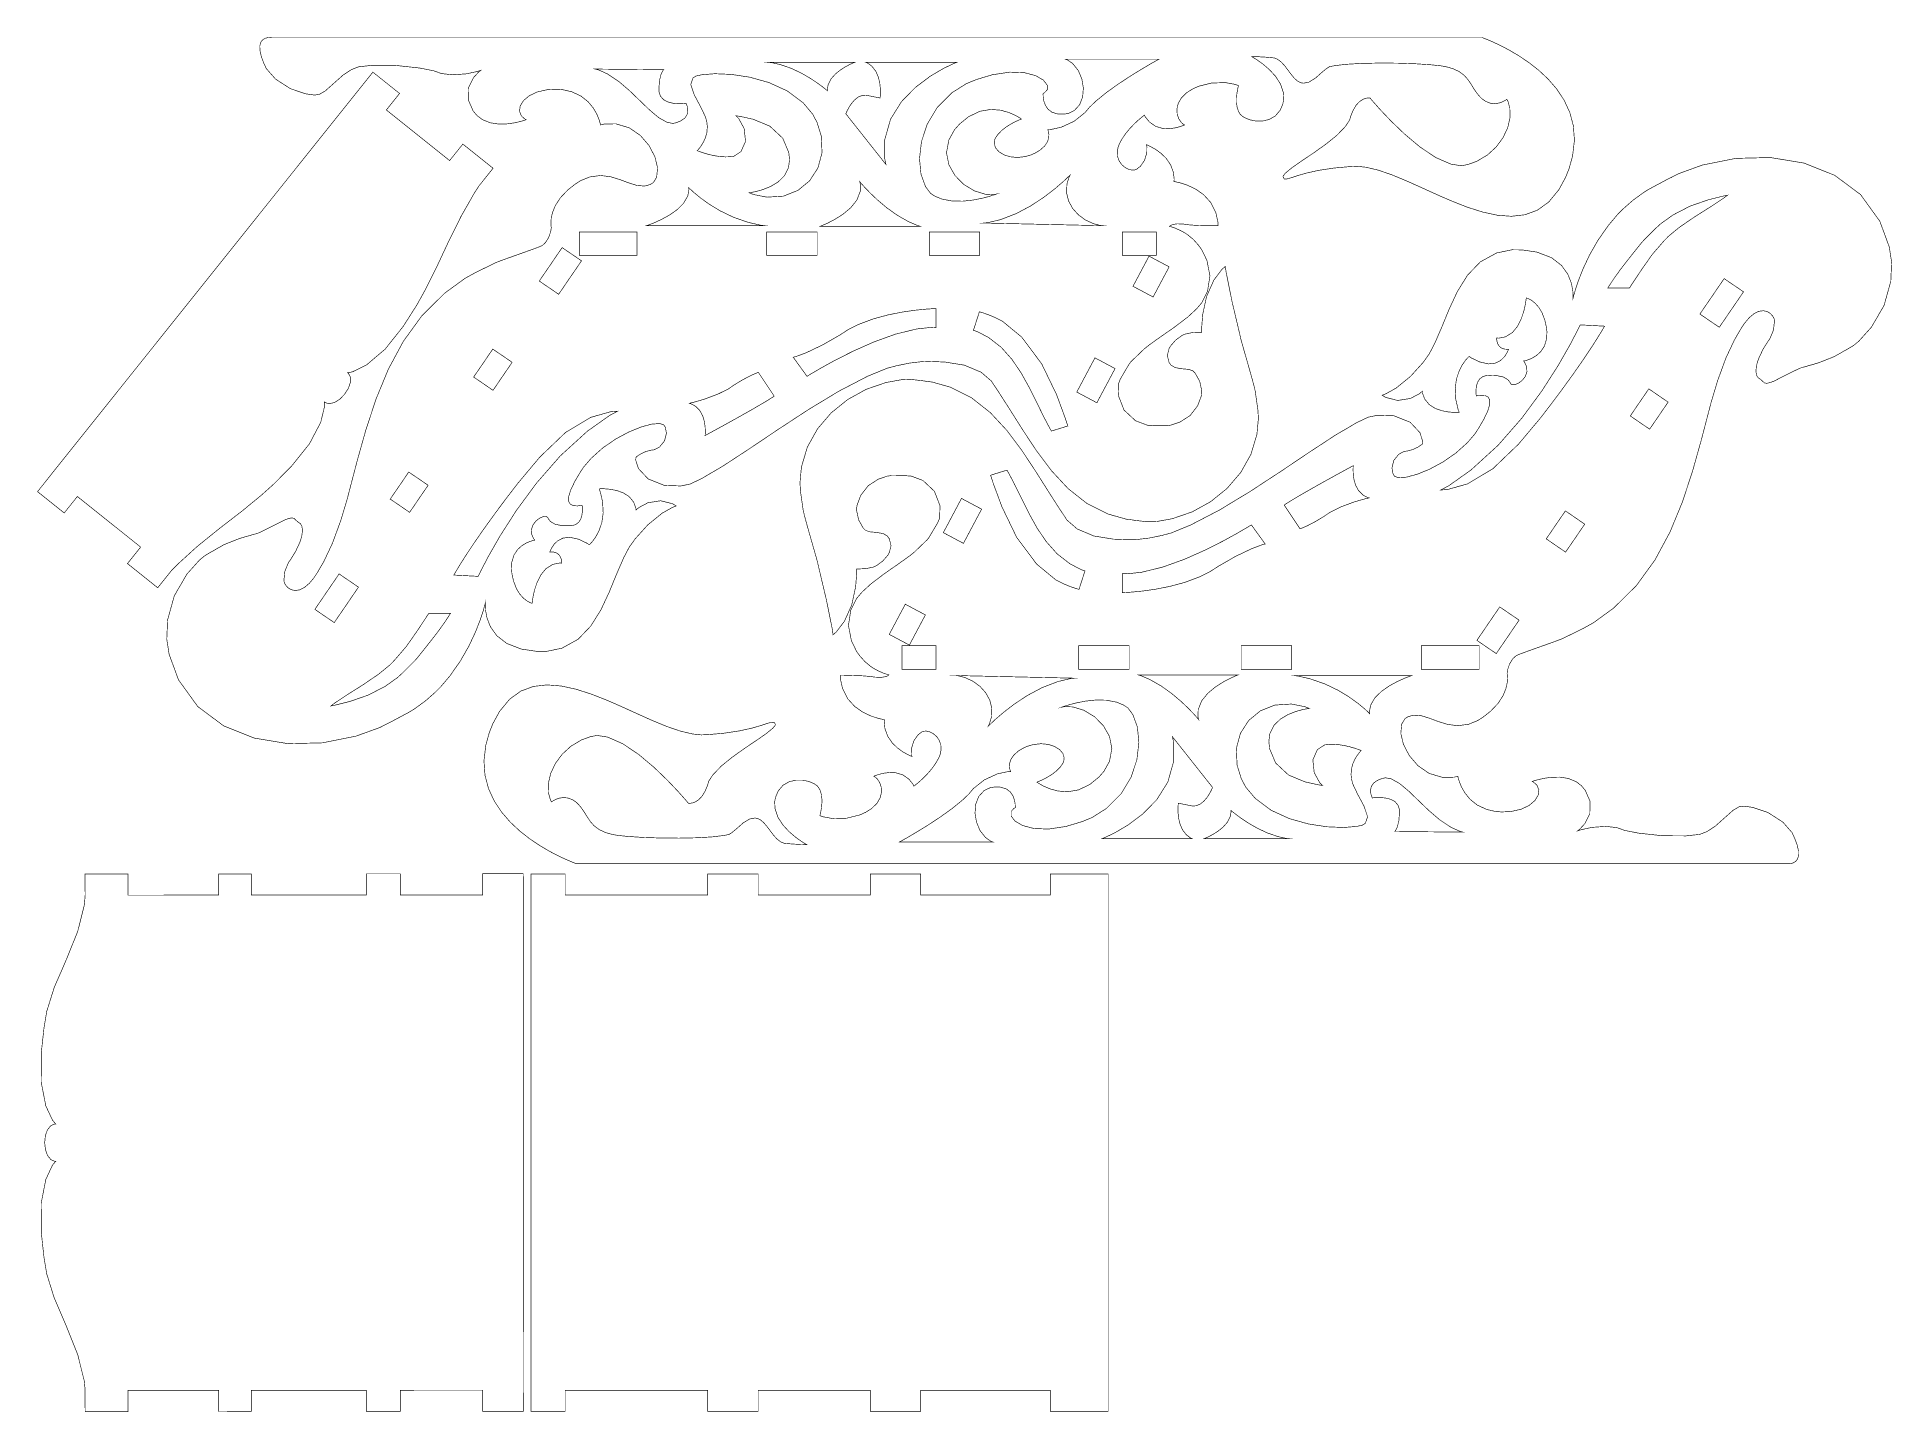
# Model space of a CAD drawing. Extents: x 0.1 to 10.6, y 0.4 to 8.2.
import ezdxf

# ---------------------------------------------------------------- set-up
doc = ezdxf.new("R2010")
doc.units = 0
doc.layers.get('0').update_dxf_attribs({"linetype": 'CONTINUOUS'})

msp = doc.modelspace()

# ---------------------------------------------------------------- linework, layer by layer
at = {"color": 250, "const_width": 0.00347}
for points in [[(1.38878, 8.18892), (8.26796, 8.18892), (8.26796, 8.18892), (8.27572, 8.18614), (8.29758, 8.17763), (8.33106, 8.16336), (8.37386, 8.14328), (8.42361, 8.11724), (8.47792, 8.08524), (8.53444, 8.04719), (8.59088, 8.00299), (8.64481, 7.95253), (8.69385, 7.89578), (8.73568, 7.83268), (8.76796, 7.76313), (8.78825, 7.68701), (8.79428, 7.60428), (8.78364, 7.51492), (8.76335, 7.442), (8.75401, 7.41872), (8.74408, 7.3941), (8.70557, 7.32357), (8.64844, 7.25407), (8.58376, 7.20762), (8.51253, 7.18147), (8.43593, 7.1729), (8.35493, 7.1791), (8.27067, 7.19743), (8.18419, 7.2251), (8.09662, 7.25944), (8.009, 7.29764), (7.92242, 7.33703), (7.83794, 7.37489), (7.75662, 7.40847), (7.67958, 7.435), (7.60792, 7.45182), (7.55886, 7.45688), (7.54269, 7.45611), (7.51476, 7.45486), (7.43115, 7.44743), (7.34179, 7.43419), (7.27229, 7.41883), (7.22017, 7.40381), (7.18317, 7.3916), (7.15886, 7.38465), (7.14486, 7.38542), (7.13932, 7.39344), (7.13889, 7.39632), (7.13807, 7.40121), (7.15158, 7.41846), (7.19006, 7.44997), (7.24636, 7.48899), (7.31272, 7.53375), (7.38112, 7.58236), (7.44379, 7.63292), (7.49278, 7.68371), (7.51633, 7.71967), (7.52024, 7.73281), (7.52333, 7.74338), (7.53575, 7.77414), (7.5535, 7.80399), (7.57215, 7.82422), (7.59033, 7.83658), (7.60678, 7.84304), (7.62011, 7.84532), (7.62913, 7.84538), (7.63243, 7.84494), (7.63243, 7.84494), (7.63243, 7.84494), (7.64757, 7.82704), (7.68918, 7.78011), (7.75146, 7.71446), (7.82867, 7.64031), (7.91499, 7.56788), (8.00461, 7.50743), (8.09179, 7.46929), (8.15201, 7.46001), (8.17079, 7.4636), (8.18837, 7.46701), (8.23964, 7.48551), (8.29964, 7.521), (8.34961, 7.56685), (8.38851, 7.61974), (8.41515, 7.67649), (8.42833, 7.73389), (8.42703, 7.78863), (8.41624, 7.82639), (8.41004, 7.83746), (8.41004, 7.83746), (8.40668, 7.83507), (8.39725, 7.82921), (8.3826, 7.8221), (8.36376, 7.81597), (8.34158, 7.81304), (8.317, 7.81543), (8.2909, 7.82536), (8.27018, 7.83936), (8.26426, 7.84494), (8.25792, 7.85097), (8.24094, 7.87099), (8.2225, 7.89785), (8.206, 7.92458), (8.18853, 7.95042), (8.16715, 7.97428), (8.13911, 7.99528), (8.1014, 8.01247), (8.06386, 8.02279), (8.05117, 8.02496), (8.03375, 8.02794), (7.98101, 8.03353), (7.891, 8.03956), (7.78939, 8.04297), (7.68431, 8.04368), (7.58388, 8.04156), (7.49647, 8.03651), (7.43012, 8.02854), (7.40087, 8.02251), (7.39312, 8.01747), (7.38325, 8.01113), (7.35607, 7.98822), (7.32112, 7.95742), (7.28478, 7.935), (7.25331, 7.92914), (7.24354, 7.93093), (7.23796, 7.93197), (7.22222, 7.94), (7.20264, 7.95688), (7.18414, 7.97889), (7.16596, 8.00342), (7.14746, 8.02778), (7.12787, 8.04926), (7.10656, 8.06526), (7.08886, 8.07238), (7.08279, 8.07303), (7.07086, 8.07437), (7.0351, 8.07736), (6.99588, 8.07958), (6.96918, 8.0804), (6.95942, 8.08051), (6.95942, 8.08051), (6.95942, 8.08051), (6.96832, 8.07542), (6.99164, 8.06071), (7.02408, 8.03733), (7.06039, 8.00624), (7.09521, 7.96826), (7.12349, 7.92437), (7.13976, 7.87549), (7.1415, 7.83529), (7.13889, 7.82254), (7.13639, 7.81044), (7.12153, 7.77567), (7.09407, 7.74311), (7.05968, 7.72319), (7.0216, 7.71414), (6.98296, 7.71419), (6.947, 7.72162), (6.91689, 7.73465), (6.90012, 7.74647), (6.89589, 7.75151), (6.89204, 7.75603), (6.8834, 7.77192), (6.87625, 7.79562), (6.87326, 7.82096), (6.87343, 7.84636), (6.87571, 7.87017), (6.87901, 7.89079), (6.88232, 7.90662), (6.88406, 7.91363), (6.88465, 7.91596), (6.88465, 7.91596), (6.86496, 7.92258), (6.81125, 7.93235), (6.73167, 7.93018), (6.65701, 7.91151), (6.63417, 7.90099), (6.6225, 7.89567), (6.58985, 7.87483), (6.55968, 7.84517), (6.54183, 7.81375), (6.53461, 7.78233), (6.53635, 7.75265), (6.54531, 7.72651), (6.55979, 7.70562), (6.57303, 7.69422), (6.57807, 7.69168), (6.57807, 7.69168), (6.57101, 7.68875), (6.55186, 7.68207), (6.52365, 7.67497), (6.48926, 7.67068), (6.45171, 7.67258), (6.41401, 7.68386), (6.37913, 7.70785), (6.35558, 7.73693), (6.35004, 7.74778), (6.35004, 7.74778), (6.34526, 7.74425), (6.33251, 7.73406), (6.31375, 7.71804), (6.29113, 7.69683), (6.26676, 7.67128), (6.24278, 7.64214), (6.22119, 7.61008), (6.20774, 7.58469), (6.20421, 7.57585), (6.20101, 7.56799), (6.19581, 7.54249), (6.19726, 7.51269), (6.20649, 7.48703), (6.22151, 7.46599), (6.24018, 7.45003), (6.26047, 7.43967), (6.28033, 7.43528), (6.29368, 7.43604), (6.29769, 7.43744), (6.30572, 7.44037), (6.32704, 7.45703), (6.35047, 7.49029), (6.36339, 7.53267), (6.36388, 7.56831), (6.36128, 7.57949), (6.36128, 7.57949), (6.36843, 7.57667), (6.38737, 7.56782), (6.4139, 7.55274), (6.44396, 7.53093), (6.47353, 7.50217), (6.49849, 7.46599), (6.51476, 7.42215), (6.51921, 7.38303), (6.51828, 7.37017), (6.51828, 7.37017), (6.52869, 7.36849), (6.55637, 7.36208), (6.59554, 7.34907), (6.64068, 7.32764), (6.68619, 7.2959), (6.72646, 7.2519), (6.75581, 7.19379), (6.76812, 7.13829), (6.76878, 7.11968), (6.76878, 7.11968), (6.75006, 7.11931), (6.70335, 7.11919), (6.64258, 7.12125), (6.59685, 7.12489), (6.58182, 7.12711), (6.57053, 7.12885), (6.53624, 7.13015), (6.5089, 7.12576), (6.49561, 7.11925), (6.49214, 7.11589), (6.49214, 7.11589), (6.49214, 7.11589), (6.50032, 7.11376), (6.52225, 7.1065), (6.5536, 7.09289), (6.58143, 7.07747), (6.59022, 7.07156), (6.59651, 7.06733), (6.62793, 7.04129), (6.65733, 7.00851), (6.66265, 7.00087), (6.67589, 6.98296), (6.70546, 6.92156), (6.72228, 6.83469), (6.70871, 6.74664), (6.67567, 6.68147), (6.66032, 6.66351), (6.64583, 6.64621), (6.59565, 6.59988), (6.51872, 6.54135), (6.43685, 6.48454), (6.37674, 6.44146), (6.35753, 6.42611), (6.34912, 6.41943), (6.27442, 6.34782), (6.26824, 6.34006), (6.26253, 6.33208), (6.21539, 6.25233), (6.21169, 6.24485), (6.204, 6.22428), (6.20188, 6.15457), (6.23389, 6.07215), (6.29926, 6.01107), (6.36664, 5.98583), (6.38943, 5.98486), (6.39729, 5.98356), (6.47689, 5.98292), (6.48469, 5.98406), (6.50179, 5.98665), (6.55186, 6.00347), (6.60965, 6.04069), (6.65278, 6.09636), (6.67339, 6.15196), (6.676, 6.17106), (6.67583, 6.18207), (6.66417, 6.23562), (6.63786, 6.28222), (6.63043, 6.28965), (6.62506, 6.29503), (6.60097, 6.303), (6.56315, 6.30647), (6.52528, 6.31282), (6.50065, 6.32742), (6.49593, 6.33453), (6.49029, 6.34201), (6.48019, 6.38129), (6.48975, 6.42051), (6.49397, 6.428), (6.49815, 6.43549), (6.5274, 6.46913), (6.56315, 6.49528), (6.57064, 6.49903), (6.57807, 6.50276), (6.62294, 6.51215), (6.66217, 6.514), (6.67529, 6.514), (6.67529, 6.53965), (6.68158, 6.6166), (6.70335, 6.71778), (6.74468, 6.81054), (6.79096, 6.87164), (6.8099, 6.88786), (6.81435, 6.85536), (6.84793, 6.68847), (6.88835, 6.51796), (6.89626, 6.48356), (6.89887, 6.47217), (6.91168, 6.42626), (6.93619, 6.34088), (6.96067, 6.25444), (6.97347, 6.20687), (6.97613, 6.19407), (6.97933, 6.18257), (6.99571, 6.0676), (6.99588, 6.05615), (6.99794, 6.02593), (6.98947, 5.93408), (6.9554, 5.82032), (6.89763, 5.71718), (6.82004, 5.62679), (6.72667, 5.55138), (6.62142, 5.49322), (6.50825, 5.45443), (6.42057, 5.43864), (6.39117, 5.43722), (6.36376, 5.43722), (6.29047, 5.4459), (6.28157, 5.44754), (6.24625, 5.45193), (6.14236, 5.48128), (6.02175, 5.5421), (5.91618, 5.62543), (5.82226, 5.72646), (5.73649, 5.8406), (5.65549, 5.96322), (5.57574, 6.08951), (5.51492, 6.18403), (5.49387, 6.2149), (5.48079, 6.23579), (5.42253, 6.2864), (5.32688, 6.32688), (5.21625, 6.34467), (5.12912, 6.34819), (5.1001, 6.34788), (5.08626, 6.34717), (5.01503, 6.33876), (4.94086, 6.32362), (4.92562, 6.31956), (4.88747, 6.30946), (4.77713, 6.26432), (4.61219, 6.17871), (4.43907, 6.07379), (4.26617, 5.96067), (4.10189, 5.85037), (3.95454, 5.75385), (3.83251, 5.68229), (3.76708, 5.65132), (3.74419, 5.6466), (3.71446, 5.64057), (3.62088, 5.64382), (3.52919, 5.68028), (3.4739, 5.73915), (3.4579, 5.78831), (3.46001, 5.80365), (3.46001, 5.80365), (3.46619, 5.80908), (3.48432, 5.82146), (3.51361, 5.83524), (3.54335, 5.84353), (3.5535, 5.84478), (3.56396, 5.84608), (3.59397, 5.86219), (3.62218, 5.89714), (3.63286, 5.94049), (3.62646, 5.97418), (3.62076, 5.98307), (3.61757, 5.98801), (3.59592, 5.99501), (3.55029, 5.99229), (3.48947, 5.97597), (3.41889, 5.94715), (3.34407, 5.90696), (3.27061, 5.85644), (3.204, 5.79671), (3.16146, 5.74701), (3.14974, 5.72885), (3.1396, 5.71326), (3.11139, 5.66504), (3.08772, 5.6154), (3.07693, 5.57844), (3.07726, 5.55274), (3.08686, 5.53662), (3.10394, 5.5286), (3.12674, 5.52718), (3.14686, 5.52946), (3.15349, 5.53076), (3.15349, 5.53076), (3.15408, 5.52599), (3.15511, 5.51318), (3.155, 5.49511), (3.1525, 5.47424), (3.14615, 5.45318), (3.1345, 5.43457), (3.11621, 5.4209), (3.09651, 5.41515), (3.0899, 5.41482), (3.07667, 5.41422), (3.03683, 5.41553), (2.99924, 5.42324), (2.97424, 5.43799), (2.96164, 5.45378), (2.95904, 5.45969), (2.9579, 5.46229), (2.94874, 5.46744), (2.93158, 5.46615), (2.91108, 5.45697), (2.89079, 5.44103), (2.8744, 5.41949), (2.86546, 5.39344), (2.86751, 5.36415), (2.87885, 5.33951), (2.88428, 5.33257), (2.88428, 5.33257), (2.87788, 5.33132), (2.86117, 5.32667), (2.83789, 5.31722), (2.81179, 5.30176), (2.78657, 5.27892), (2.76594, 5.2474), (2.75364, 5.20594), (2.75185, 5.16613), (2.75342, 5.1531), (2.75499, 5.13981), (2.76372, 5.10032), (2.77935, 5.05886), (2.79829, 5.02735), (2.81836, 5.0045), (2.83751, 4.98904), (2.85379, 4.9796), (2.86507, 4.97493), (2.86931, 4.97364), (2.86931, 4.97364), (2.86931, 4.97364), (2.87039, 4.98394), (2.87451, 5.0109), (2.88308, 5.04883), (2.89735, 5.0919), (2.91857, 5.13456), (2.94814, 5.17085), (2.98736, 5.19521), (3.02518, 5.20264), (3.03754, 5.20171), (3.03754, 5.20171), (3.03754, 5.20475), (3.037, 5.21272), (3.035, 5.22379), (3.03054, 5.23633), (3.02279, 5.24849), (3.01074, 5.25851), (2.99354, 5.26471), (2.97597, 5.26585), (2.97026, 5.26525), (2.97026, 5.26525), (2.9725, 5.27181), (2.98004, 5.28797), (2.99393, 5.30886), (3.01508, 5.32926), (3.04471, 5.34429), (3.08376, 5.34885), (3.13336, 5.33789), (3.18018, 5.31569), (3.19456, 5.30637), (3.19456, 5.30637), (3.19997, 5.31164), (3.21382, 5.32715), (3.23199, 5.35275), (3.2506, 5.38818), (3.26574, 5.43326), (3.27339, 5.48779), (3.26969, 5.55149), (3.257, 5.60661), (3.25065, 5.62414), (3.25065, 5.62414), (3.259, 5.62457), (3.28125, 5.6244), (3.31293, 5.62181), (3.34972, 5.61481), (3.38721, 5.60157), (3.42101, 5.58003), (3.44672, 5.54833), (3.45876, 5.51574), (3.46001, 5.50456), (3.46001, 5.50456), (3.47831, 5.51915), (3.52778, 5.54525), (3.60037, 5.55658), (3.66911, 5.53907), (3.6881, 5.52696), (3.6881, 5.52696), (3.66624, 5.51833), (3.60861, 5.48589), (3.52718, 5.41976), (3.45454, 5.33942), (3.43386, 5.31011), (3.42096, 5.29199), (3.3896, 5.23232), (3.34907, 5.13872), (3.30761, 5.03749), (3.26047, 4.93674), (3.20296, 4.84462), (3.13049, 4.76915), (3.03825, 4.71853), (2.95074, 4.70047), (2.92165, 4.70074), (2.89324, 4.70107), (2.80817, 4.71371), (2.72526, 4.74556), (2.66829, 4.78993), (2.63232, 4.8405), (2.61268, 4.89085), (2.6046, 4.93468), (2.60319, 4.96565), (2.60385, 4.97738), (2.60385, 4.97738), (2.60385, 4.97738), (2.60075, 4.96474), (2.59076, 4.92947), (2.57297, 4.87587), (2.54628, 4.80811), (2.50971, 4.73042), (2.46218, 4.64703), (2.40272, 4.56207), (2.34967, 4.49918), (2.3304, 4.47982), (2.31982, 4.46924), (2.26247, 4.41872), (2.19889, 4.37267), (2.18522, 4.36426), (2.17443, 4.35747), (2.05806, 4.29525), (2.04563, 4.28965), (2.00369, 4.26796), (1.86936, 4.21935), (1.67768, 4.18088), (1.48118, 4.17632), (1.29047, 4.20774), (1.11621, 4.27724), (0.96897, 4.38678), (0.85938, 4.53851), (0.80583, 4.68431), (0.79812, 4.73443), (0.79264, 4.76981), (0.79715, 4.87907), (0.83545, 5.01665), (0.90739, 5.14031), (0.97966, 5.22065), (1.00743, 5.24283), (1.01676, 5.2494), (1.11236, 5.30404), (1.12212, 5.30849), (1.12939, 5.31185), (1.20334, 5.34088), (1.21083, 5.34332), (1.21826, 5.34581), (1.29351, 5.36729), (1.30111, 5.36914), (1.31684, 5.37457), (1.39154, 5.41114), (1.46104, 5.44661), (1.47418, 5.4515), (1.48101, 5.4541), (1.5025, 5.45953), (1.51654, 5.45622), (1.52778, 5.44515), (1.54221, 5.43283), (1.54758, 5.42964), (1.55149, 5.42703), (1.55985, 5.41407), (1.56396, 5.391), (1.56114, 5.36257), (1.55524, 5.33865), (1.55268, 5.33089), (1.54904, 5.3201), (1.52371, 5.26617), (1.49387, 5.21847), (1.48801, 5.21072), (1.48296, 5.20193), (1.46376, 5.15565), (1.45844, 5.10449), (1.46035, 5.09326), (1.46175, 5.08897), (1.46864, 5.07676), (1.48204, 5.06212), (1.49989, 5.05138), (1.52154, 5.0466), (1.54644, 5.04975), (1.57394, 5.06288), (1.60346, 5.08789), (1.6275, 5.11664), (1.63444, 5.1269), (1.64833, 5.14751), (1.68582, 5.21224), (1.73438, 5.31515), (1.78142, 5.44358), (1.81771, 5.56451), (1.82835, 5.60519), (1.83985, 5.64936), (1.87451, 5.78185), (1.92449, 5.95958), (1.98226, 6.13476), (2.05192, 6.30365), (2.13747, 6.46268), (2.24289, 6.60801), (2.37229, 6.73611), (2.48817, 6.82032), (2.52968, 6.84321), (2.54129, 6.8501), (2.6645, 6.91021), (2.67751, 6.91525), (2.69054, 6.92036), (2.73161, 6.93517), (2.80296, 6.96044), (2.87201, 6.98514), (2.90935, 6.99903), (2.91938, 7.00336), (2.92671, 7.00657), (2.94558, 7.02376), (2.96414, 7.05382), (2.97487, 7.08583), (2.97808, 7.10568), (2.97775, 7.11219), (2.97775, 7.11219), (2.97678, 7.11838), (2.97592, 7.13564), (2.97792, 7.16211), (2.98568, 7.19586), (3.00201, 7.23508), (3.02974, 7.27783), (3.07183, 7.32226), (3.11546, 7.35661), (3.13103, 7.36643), (3.14626, 7.37608), (3.19732, 7.39665), (3.259, 7.40474), (3.3164, 7.39725), (3.36985, 7.38092), (3.41954, 7.36231), (3.46593, 7.34799), (3.50922, 7.34467), (3.54096, 7.35325), (3.54975, 7.35889), (3.55871, 7.36469), (3.57721, 7.39512), (3.58251, 7.44824), (3.56754, 7.51058), (3.53429, 7.57437), (3.48475, 7.63211), (3.4209, 7.676), (3.34472, 7.6984), (3.27881, 7.6971), (3.25814, 7.69168), (3.25814, 7.69168), (3.25646, 7.69976), (3.25028, 7.72114), (3.23801, 7.75163), (3.21793, 7.787), (3.18838, 7.82314), (3.14774, 7.85574), (3.09424, 7.88058), (3.04346, 7.89231), (3.02636, 7.89356), (3.00896, 7.89486), (2.95632, 7.89236), (2.89822, 7.87935), (2.8526, 7.85758), (2.82021, 7.83008), (2.80165, 7.79969), (2.79758, 7.76953), (2.80871, 7.74257), (2.82813, 7.72532), (2.83567, 7.72168), (2.83567, 7.72168), (2.82693, 7.71869), (2.80328, 7.71169), (2.76824, 7.70372), (2.72538, 7.69781), (2.67828, 7.697), (2.63058, 7.70426), (2.58589, 7.72271), (2.55561, 7.74576), (2.54779, 7.75526), (2.53396, 7.77197), (2.50672, 7.83376), (2.50803, 7.90386), (2.53674, 7.96132), (2.56619, 7.99354), (2.57769, 8.00196), (2.57769, 8.00196), (2.55442, 7.99496), (2.49544, 7.98236), (2.41683, 7.97678), (2.354, 7.98389), (2.33469, 7.99078), (2.30951, 7.99978), (2.22999, 8.01535), (2.09446, 8.03006), (1.96035, 8.03076), (1.88319, 8.02225), (1.85986, 8.01324), (1.84244, 8.00657), (1.79449, 7.97515), (1.74067, 7.92725), (1.69319, 7.88493), (1.65881, 7.86507), (1.64675, 7.86367), (1.63086, 7.86182), (1.5816, 7.86897), (1.49582, 7.89779), (1.41069, 7.95253), (1.35824, 8.01247), (1.34766, 8.0356), (1.34272, 8.04644), (1.33024, 8.07997), (1.32199, 8.11535), (1.32156, 8.14264), (1.32758, 8.16276), (1.33865, 8.1766), (1.35346, 8.18494), (1.37061, 8.18881), (1.38428, 8.18929), (1.38878, 8.18892)], [(4.21897, 8.04693), (4.70128, 8.04693), (4.70128, 8.04693), (4.69433, 8.04417), (4.67626, 8.03603), (4.65076, 8.02268), (4.62181, 8.00439), (4.59321, 7.98133), (4.56879, 7.95383), (4.5524, 7.92199), (4.54736, 7.89492), (4.54801, 7.88607), (4.54801, 7.88607), (4.54075, 7.89225), (4.52024, 7.90858), (4.48822, 7.93201), (4.44656, 7.95947), (4.39703, 7.98779), (4.34136, 8.01389), (4.28142, 8.03467), (4.23469, 8.04519), (4.21897, 8.04693)], [(4.76856, 8.04693), (5.28076, 8.04693), (5.28076, 8.04693), (5.26004, 8.03831), (5.20617, 8.01215), (5.13151, 7.96804), (5.0485, 7.90576), (4.96951, 7.82493), (4.90696, 7.72515), (4.87321, 7.60607), (4.87349, 7.50087), (4.88075, 7.46733), (4.65267, 7.75526), (4.65267, 7.75526), (4.65474, 7.76042), (4.66081, 7.77376), (4.67079, 7.79232), (4.6844, 7.81321), (4.70156, 7.83339), (4.72206, 7.84993), (4.74567, 7.85975), (4.7659, 7.86128), (4.77229, 7.85997), (4.84711, 7.845), (4.84711, 7.845), (4.84787, 7.85183), (4.84901, 7.87028), (4.84885, 7.89708), (4.84565, 7.92914), (4.83772, 7.96332), (4.8234, 7.99647), (4.80089, 8.02539), (4.77729, 8.04308), (4.76856, 8.04693)], [(5.90142, 8.06554), (6.43229, 8.06554), (6.43229, 8.06554), (6.41906, 8.05826), (6.38336, 8.03797), (6.33111, 8.00722), (6.26824, 7.96832), (6.20063, 7.92389), (6.13417, 7.87631), (6.07482, 7.82796), (6.03907, 7.79394), (6.02854, 7.78142), (6.01193, 7.76178), (5.95031, 7.71289), (5.87663, 7.67865), (5.82189, 7.66689), (5.80046, 7.66558), (5.80046, 7.66558), (5.80046, 7.66558), (5.80197, 7.66194), (5.8049, 7.65186), (5.80692, 7.63661), (5.80556, 7.61746), (5.79839, 7.59565), (5.7831, 7.57254), (5.75717, 7.54932), (5.72835, 7.53185), (5.71821, 7.52724), (5.70719, 7.52225), (5.67204, 7.51193), (5.6275, 7.50706), (5.58649, 7.51107), (5.55089, 7.52251), (5.52263, 7.53999), (5.50369, 7.5619), (5.49593, 7.58681), (5.49854, 7.60732), (5.50136, 7.61317), (5.5045, 7.6199), (5.51742, 7.6384), (5.5389, 7.66069), (5.56342, 7.6799), (5.58871, 7.6959), (5.61242, 7.70861), (5.63222, 7.71783), (5.64583, 7.72342), (5.65088, 7.72532), (5.65088, 7.72532), (5.65088, 7.72532), (5.64214, 7.73139), (5.61778, 7.74567), (5.58029, 7.76243), (5.53217, 7.77582), (5.47597, 7.78011), (5.41428, 7.76947), (5.34961, 7.73822), (5.29878, 7.69661), (5.2845, 7.68044), (5.27029, 7.66444), (5.23828, 7.60688), (5.22488, 7.53412), (5.2385, 7.4655), (5.27328, 7.40429), (5.32346, 7.35374), (5.38331, 7.31717), (5.447, 7.2979), (5.49393, 7.29596), (5.50879, 7.2991), (5.50879, 7.2991), (5.49837, 7.29546), (5.47, 7.28646), (5.42757, 7.27528), (5.37517, 7.26503), (5.31674, 7.25879), (5.25646, 7.25971), (5.19824, 7.27089), (5.15793, 7.28749), (5.14615, 7.29542), (5.13374, 7.30382), (5.10531, 7.34207), (5.07969, 7.41271), (5.0714, 7.50022), (5.08263, 7.59733), (5.11556, 7.69689), (5.17242, 7.79172), (5.25543, 7.87463), (5.33735, 7.92637), (5.36675, 7.93842), (5.39535, 7.95019), (5.48469, 7.97694), (5.5855, 7.99208), (5.66818, 7.98882), (5.73172, 7.97211), (5.77507, 7.947), (5.79731, 7.91846), (5.79736, 7.8915), (5.78093, 7.87408), (5.77425, 7.8711), (5.77425, 7.8711), (5.77403, 7.86524), (5.77468, 7.84987), (5.77815, 7.82856), (5.7864, 7.80479), (5.80126, 7.78207), (5.82476, 7.76389), (5.85872, 7.75379), (5.89378, 7.75347), (5.90517, 7.75526), (5.91694, 7.75717), (5.95079, 7.77322), (5.98182, 7.80692), (5.99892, 7.85146), (6.00282, 7.90201), (5.99425, 7.95356), (5.97401, 8.00131), (5.94282, 8.04025), (5.91254, 8.06153), (5.90142, 8.06554)], [(0.81966, 5.16021), (0.85449, 5.19558), (0.96479, 5.29606), (1.09391, 5.40033), (1.22173, 5.49892), (1.32888, 5.58681), (1.36328, 5.61762), (1.39903, 5.64974), (1.50088, 5.75211), (1.60389, 5.88037), (1.66781, 6.00244), (1.68881, 6.08946), (1.68799, 6.11822), (1.69336, 6.11393), (1.71533, 6.10801), (1.74571, 6.11442), (1.77604, 6.13363), (1.80328, 6.16162), (1.82437, 6.19456), (1.83632, 6.22846), (1.83594, 6.2595), (1.82563, 6.2794), (1.82032, 6.28364), (1.84853, 6.28917), (1.92882, 6.32878), (2.03381, 6.41797), (2.13629, 6.54671), (2.21382, 6.66857), (2.23725, 6.7105), (2.25982, 6.75097), (2.32237, 6.87528), (2.39144, 7.02289), (2.46571, 7.17296), (2.53988, 7.30306), (2.56679, 7.345), (2.57243, 7.352), (2.64735, 7.44575), (2.47547, 7.58317), (2.4005, 7.48942), (2.04075, 7.77707), (2.11572, 7.87082), (1.96414, 7.99203), (1.88921, 7.89828), (0.14106, 5.71289), (0.13281, 5.70204), (0.05789, 5.60829), (0.20947, 5.48708), (0.2844, 5.58078), (0.64415, 5.29313), (0.56923, 5.19943), (0.7411, 5.06201), (0.81608, 5.15576), (0.81966, 5.16021)], [(3.22825, 8.00944), (3.24593, 8.00521), (3.29671, 7.98232), (3.36199, 7.93896), (3.42393, 7.88585), (3.48242, 7.82954), (3.53743, 7.77658), (3.58886, 7.73346), (3.63661, 7.70676), (3.67036, 7.70053), (3.68061, 7.7029), (3.68956, 7.70503), (3.7155, 7.71528), (3.73785, 7.7315), (3.75, 7.74989), (3.75444, 7.76882), (3.75364, 7.78651), (3.75, 7.80122), (3.74604, 7.81131), (3.74419, 7.81506), (3.74419, 7.81506), (3.74419, 7.81506), (3.73774, 7.81429), (3.72076, 7.81304), (3.69667, 7.81293), (3.66889, 7.81554), (3.641, 7.8226), (3.61637, 7.83556), (3.59853, 7.85622), (3.59115, 7.87858), (3.59088, 7.88607), (3.59028, 7.90056), (3.59337, 7.94422), (3.60254, 7.98096), (3.61242, 8.00017), (3.61708, 8.00569), (3.61708, 8.00569), (3.22825, 8.00944)], [(4.02832, 7.74403), (4.04313, 7.72922), (4.07465, 7.67156), (4.08251, 7.59868), (4.05664, 7.54058), (4.01639, 7.514), (4.00211, 7.51221), (3.99365, 7.51118), (3.96799, 7.51047), (3.93386, 7.51275), (3.90115, 7.51796), (3.87125, 7.52485), (3.84554, 7.53228), (3.82547, 7.53907), (3.81239, 7.54394), (3.80772, 7.54585), (3.80772, 7.54585), (3.80772, 7.54585), (3.81104, 7.54926), (3.81956, 7.55908), (3.83117, 7.57465), (3.84369, 7.59543), (3.85499, 7.62071), (3.8629, 7.65001), (3.86529, 7.68257), (3.86236, 7.70931), (3.86008, 7.71783), (3.85493, 7.73699), (3.829, 7.79167), (3.79135, 7.86225), (3.77115, 7.92236), (3.78413, 7.95931), (3.79275, 7.96457), (3.80192, 7.97021), (3.83561, 7.97732), (3.90804, 7.98301), (4.00136, 7.97917), (4.10678, 7.96322), (4.21576, 7.93278), (4.31956, 7.88525), (4.4095, 7.81819), (4.46408, 7.75347), (4.47694, 7.72906), (4.48921, 7.70583), (4.51297, 7.62907), (4.51736, 7.53375), (4.49403, 7.44754), (4.447, 7.37483), (4.38037, 7.32004), (4.29818, 7.28749), (4.20437, 7.28153), (4.12701, 7.29693), (4.10308, 7.30658), (4.10308, 7.30658), (4.11361, 7.30811), (4.14133, 7.31347), (4.18012, 7.32417), (4.22412, 7.34169), (4.26719, 7.36746), (4.30339, 7.40283), (4.32671, 7.44937), (4.33268, 7.49397), (4.33117, 7.50846), (4.32818, 7.53624), (4.29378, 7.61681), (4.22038, 7.68517), (4.12663, 7.72407), (4.05306, 7.7404), (4.02832, 7.74403)], [(10.0011, 3.49397), (3.12185, 3.49397), (3.12185, 3.49397), (3.11404, 3.49681), (3.09218, 3.50532), (3.05871, 3.51958), (3.0159, 3.53971), (2.96619, 3.56569), (2.91183, 3.59771), (2.85531, 3.63579), (2.79893, 3.68001), (2.74501, 3.73047), (2.69596, 3.78722), (2.65414, 3.85032), (2.62185, 3.91986), (2.60157, 3.99599), (2.59554, 4.07867), (2.60618, 4.16808), (2.62651, 4.24094), (2.63585, 4.26417), (2.64572, 4.28885), (2.68425, 4.35943), (2.74137, 4.42888), (2.80604, 4.47537), (2.87728, 4.50151), (2.95389, 4.51014), (3.03489, 4.5039), (3.11914, 4.48562), (3.20562, 4.4579), (3.29318, 4.42361), (3.38081, 4.38536), (3.46739, 4.34597), (3.55186, 4.30811), (3.63319, 4.27453), (3.71024, 4.24799), (3.7819, 4.23118), (3.83094, 4.22607), (3.84717, 4.22678), (3.87506, 4.22808), (3.95865, 4.23551), (4.04796, 4.24881), (4.11751, 4.26417), (4.1696, 4.27914), (4.20665, 4.29135), (4.23096, 4.29829), (4.2449, 4.29753), (4.25043, 4.2895), (4.25092, 4.28657), (4.25168, 4.28174), (4.23817, 4.26449), (4.19971, 4.23301), (4.14339, 4.19396), (4.0771, 4.14925), (4.00863, 4.10064), (3.94596, 4.05007), (3.89697, 3.99929), (3.87343, 3.96332), (3.86957, 3.95014), (3.86649, 3.93961), (3.854, 3.90886), (3.83626, 3.87901), (3.81765, 3.85883), (3.79949, 3.8464), (3.78304, 3.84), (3.76969, 3.83768), (3.76069, 3.83762), (3.75743, 3.838), (3.75743, 3.838), (3.75743, 3.838), (3.74224, 3.85596), (3.70063, 3.90289), (3.63835, 3.96853), (3.56114, 4.04269), (3.47483, 4.11513), (3.38519, 4.17557), (3.29801, 4.21376), (3.23785, 4.22304), (3.21907, 4.2194), (3.20144, 4.21604), (3.15018, 4.19749), (3.09017, 4.162), (3.04015, 4.11615), (3.00131, 4.06326), (2.97467, 4.00646), (2.96143, 3.94911), (2.96278, 3.89432), (2.97358, 3.85656), (2.97982, 3.84543), (2.97982, 3.84543), (2.98313, 3.84787), (2.99257, 3.85374), (3.00722, 3.86083), (3.02604, 3.86697), (3.04824, 3.8699), (3.07281, 3.86757), (3.0989, 3.85764), (3.11963, 3.84364), (3.1256, 3.838), (3.13189, 3.83203), (3.14882, 3.81201), (3.16726, 3.78515), (3.18381, 3.75836), (3.20128, 3.73258), (3.2226, 3.70871), (3.25071, 3.68772), (3.28842, 3.67051), (3.32596, 3.66021), (3.33871, 3.65804), (3.35607, 3.65511), (3.40881, 3.64947), (3.49881, 3.64344), (3.60042, 3.64003), (3.70557, 3.63932), (3.80593, 3.64144), (3.89339, 3.64649), (3.95969, 3.65446), (3.98893, 3.66049), (3.99675, 3.66547), (4.00662, 3.67182), (4.03375, 3.69476), (4.06863, 3.72558), (4.10499, 3.74794), (4.13644, 3.75385), (4.14626, 3.75201), (4.15181, 3.75097), (4.16758, 3.743), (4.18712, 3.72613), (4.20568, 3.7041), (4.22385, 3.67958), (4.24235, 3.65522), (4.26193, 3.63374), (4.28321, 3.61774), (4.30089, 3.61062), (4.30701, 3.60992), (4.3189, 3.60861), (4.35465, 3.60563), (4.39393, 3.60346), (4.42057, 3.60265), (4.43039, 3.60249), (4.43039, 3.60249), (4.43039, 3.60249), (4.42144, 3.60764), (4.39811, 3.62229), (4.36572, 3.64567), (4.32943, 3.67676), (4.29454, 3.71474), (4.26633, 3.75863), (4.25, 3.80746), (4.24832, 3.84771), (4.25092, 3.8604), (4.25336, 3.8725), (4.26824, 3.90733), (4.29574, 3.93989), (4.33014, 3.95979), (4.36822, 3.96886), (4.40685, 3.96881), (4.44282, 3.96137), (4.47293, 3.94835), (4.48969, 3.93653), (4.49397, 3.93143), (4.49778, 3.92692), (4.5064, 3.91103), (4.51357, 3.88737), (4.51654, 3.86199), (4.51639, 3.83658), (4.51411, 3.81278), (4.51074, 3.79215), (4.50743, 3.77632), (4.50575, 3.76926), (4.50521, 3.76693), (4.50521, 3.76693), (4.52485, 3.76036), (4.57856, 3.7506), (4.65815, 3.75276), (4.73281, 3.77143), (4.75569, 3.7819), (4.76731, 3.78728), (4.79992, 3.80811), (4.83014, 3.83778), (4.84799, 3.86919), (4.85519, 3.90061), (4.85346, 3.93028), (4.84451, 3.95643), (4.83003, 3.97732), (4.81679, 3.98872), (4.81174, 3.99121), (4.81174, 3.99121), (4.81874, 3.99419), (4.83789, 4.00087), (4.8661, 4.00803), (4.9005, 4.01232), (4.93804, 4.01047), (4.97575, 3.99918), (5.01069, 3.97521), (5.03424, 3.94613), (5.03982, 3.93522), (5.03982, 3.93522), (5.04454, 3.93881), (5.05729, 3.94894), (5.07607, 3.965), (5.09868, 3.98617), (5.12304, 4.01172), (5.14703, 4.04085), (5.16857, 4.07297), (5.18207, 4.09836), (5.1856, 4.10715), (5.18875, 4.11507), (5.19396, 4.14057), (5.19254, 4.17036), (5.18326, 4.19596), (5.16829, 4.21701), (5.14963, 4.23296), (5.12935, 4.24338), (5.10949, 4.24772), (5.09614, 4.24696), (5.09218, 4.2455), (5.0841, 4.24257), (5.06278, 4.22597), (5.03933, 4.19271), (5.02642, 4.15033), (5.02593, 4.11464), (5.0286, 4.1034), (5.0286, 4.1034), (5.02138, 4.10628), (5.00244, 4.11513), (4.97592, 4.13026), (4.94586, 4.15201), (4.91629, 4.18083), (4.89133, 4.21701), (4.87506, 4.26085), (4.87061, 4.29997), (4.87158, 4.31278), (4.87158, 4.31278), (4.86111, 4.31451), (4.8335, 4.3209), (4.79428, 4.33388), (4.74914, 4.35531), (4.70361, 4.3871), (4.66336, 4.4311), (4.634, 4.48921), (4.62169, 4.54471), (4.6211, 4.56326), (4.6211, 4.56326), (4.63976, 4.56369), (4.68647, 4.56375), (4.74724, 4.56168), (4.79297, 4.55806), (4.80806, 4.55578), (4.81928, 4.55414), (4.85357, 4.55285), (4.88086, 4.55724), (4.89421, 4.56369), (4.89774, 4.567), (4.89774, 4.567), (4.89774, 4.567), (4.88949, 4.56917), (4.86757, 4.57644), (4.83621, 4.59006), (4.80832, 4.60547), (4.79958, 4.61139), (4.79324, 4.61567), (4.76188, 4.64171), (4.73247, 4.67443), (4.72715, 4.68201), (4.71386, 4.70003), (4.68431, 4.76144), (4.66749, 4.84825), (4.68104, 4.93636), (4.71408, 5.00146), (4.72949, 5.01937), (4.74393, 5.03674), (4.79411, 5.08306), (4.87104, 5.1416), (4.9529, 5.19846), (5.01307, 5.24149), (5.03233, 5.25678), (5.04075, 5.26351), (5.1154, 5.33513), (5.12164, 5.34289), (5.12728, 5.35092), (5.17443, 5.43067), (5.17817, 5.43815), (5.18587, 5.45876), (5.18793, 5.52849), (5.15593, 5.61083), (5.09056, 5.67193), (5.02317, 5.69715), (5.00043, 5.69808), (4.99251, 5.69938), (4.91292, 5.70003), (4.90517, 5.69883), (4.88803, 5.69629), (4.83789, 5.67953), (4.78011, 5.64231), (4.73703, 5.58664), (4.71642, 5.53103), (4.71386, 5.51188), (4.71397, 5.50092), (4.72564, 5.44732), (4.75196, 5.40076), (4.75944, 5.39328), (4.76476, 5.38797), (4.78885, 5.37999), (4.82667, 5.37646), (4.86453, 5.37017), (4.88917, 5.35558), (4.89393, 5.34842), (4.89953, 5.34093), (4.90961, 5.30171), (4.90007, 5.26243), (4.89589, 5.25493), (4.89165, 5.24744), (4.86242, 5.21382), (4.82667, 5.18767), (4.81922, 5.18392), (4.81174, 5.18024), (4.76687, 5.1709), (4.7276, 5.169), (4.71451, 5.169), (4.71451, 5.14339), (4.70817, 5.0664), (4.68647, 4.96522), (4.64513, 4.8725), (4.5989, 4.81136), (4.57997, 4.79508), (4.57547, 4.82764), (4.54189, 4.99451), (4.50146, 5.16504), (4.4936, 5.19933), (4.49094, 5.21078), (4.47814, 5.25667), (4.45361, 5.34207), (4.42914, 5.4285), (4.41635, 5.47613), (4.41374, 5.48888), (4.41049, 5.50038), (4.39404, 5.6154), (4.39393, 5.62679), (4.39182, 5.65707), (4.40028, 5.74892), (4.43435, 5.86263), (4.49219, 5.96582), (4.56976, 6.05621), (4.66314, 6.13157), (4.76839, 6.18978), (4.88157, 6.22851), (4.96924, 6.24431), (4.99869, 6.24567), (5.0261, 6.24567), (5.09933, 6.23703), (5.10829, 6.23535), (5.14356, 6.23101), (5.24744, 6.20171), (5.36806, 6.1409), (5.47364, 6.05761), (5.56754, 5.95654), (5.65332, 5.84239), (5.73432, 5.71978), (5.81407, 5.59347), (5.87489, 5.49903), (5.896, 5.46804), (5.90901, 5.44721), (5.96729, 5.3966), (6.06288, 5.35612), (6.1735, 5.33838), (6.26064, 5.33485), (6.28971, 5.33513), (6.3035, 5.33583), (6.37478, 5.34418), (6.44894, 5.35932), (6.46425, 5.36333), (6.50233, 5.37349), (6.61268, 5.41868), (6.77761, 5.50429), (6.95074, 5.60915), (7.12364, 5.72228), (7.28792, 5.83263), (7.43528, 5.9291), (7.55729, 6.00065), (7.62272, 6.03163), (7.64567, 6.03629), (7.67535, 6.04237), (7.76893, 6.03911), (7.86063, 6.00265), (7.91585, 5.94379), (7.93186, 5.89464), (7.92979, 5.87929), (7.92979, 5.87929), (7.92356, 5.87392), (7.90549, 5.86154), (7.87614, 5.84776), (7.8464, 5.83946), (7.83637, 5.83817), (7.82585, 5.83686), (7.79585, 5.82081), (7.76764, 5.78586), (7.75694, 5.74251), (7.76335, 5.70876), (7.7691, 5.69982), (7.77225, 5.69493), (7.79389, 5.68793), (7.83951, 5.69069), (7.90033, 5.70703), (7.97092, 5.73583), (8.04574, 5.77604), (8.11919, 5.82656), (8.18582, 5.88629), (8.22835, 5.93593), (8.24013, 5.95404), (8.25022, 5.96967), (8.27843, 6.01796), (8.30208, 6.0676), (8.31282, 6.10454), (8.31256, 6.13026), (8.3029, 6.14638), (8.28581, 6.1544), (8.26303, 6.15587), (8.24294, 6.15354), (8.23639, 6.15224), (8.23639, 6.15224), (8.23574, 6.15707), (8.23469, 6.16986), (8.23481, 6.18793), (8.23731, 6.20882), (8.24365, 6.22982), (8.25532, 6.24849), (8.2736, 6.2621), (8.29329, 6.26785), (8.29997, 6.26812), (8.31315, 6.26872), (8.35297, 6.26747), (8.39057, 6.25971), (8.41558, 6.24501), (8.42811, 6.22922), (8.43078, 6.22325), (8.43192, 6.22071), (8.44103, 6.21556), (8.45822, 6.21685), (8.47874, 6.22601), (8.49897, 6.24197), (8.5154, 6.26351), (8.52436, 6.28956), (8.52225, 6.31885), (8.5109, 6.34347), (8.50553, 6.35037), (8.50553, 6.35037), (8.51187, 6.35167), (8.5286, 6.35633), (8.55186, 6.36578), (8.57796, 6.38124), (8.60325, 6.40408), (8.62386, 6.43554), (8.63618, 6.47706), (8.63797, 6.51687), (8.63644, 6.52983), (8.63482, 6.54318), (8.62608, 6.58263), (8.6104, 6.62414), (8.59153, 6.65565), (8.57146, 6.67844), (8.55225, 6.6939), (8.53603, 6.70335), (8.52474, 6.70801), (8.52056, 6.70925), (8.52056, 6.70925), (8.52056, 6.70925), (8.51942, 6.699), (8.51531, 6.6721), (8.50672, 6.63417), (8.49246, 6.59104), (8.47125, 6.54844), (8.44163, 6.51215), (8.4024, 6.48785), (8.36458, 6.48031), (8.35226, 6.48122), (8.35226, 6.48122), (8.35221, 6.47825), (8.35275, 6.47026), (8.35482, 6.45921), (8.35926, 6.44667), (8.36703, 6.43451), (8.37907, 6.42449), (8.39626, 6.41829), (8.41385, 6.41704), (8.4196, 6.41764), (8.4196, 6.41764), (8.41726, 6.41114), (8.40972, 6.39497), (8.39589, 6.37408), (8.37468, 6.35363), (8.34506, 6.33865), (8.30599, 6.3341), (8.2564, 6.34506), (8.20958, 6.36724), (8.19526, 6.37651), (8.19526, 6.37651), (8.18978, 6.37131), (8.17594, 6.35579), (8.15776, 6.33024), (8.13917, 6.29476), (8.12408, 6.24968), (8.11638, 6.19521), (8.12011, 6.13146), (8.13276, 6.07633), (8.13917, 6.05875), (8.13917, 6.05875), (8.13075, 6.05838), (8.10851, 6.05854), (8.07682, 6.06114), (8.0401, 6.06814), (8.00261, 6.08143), (7.96881, 6.10292), (7.94308, 6.1346), (7.93099, 6.16721), (7.92979, 6.17839), (7.92979, 6.17839), (7.91151, 6.16385), (7.86203, 6.13775), (7.78944, 6.12636), (7.72071, 6.14393), (7.70176, 6.15597), (7.70176, 6.15597), (7.72358, 6.16465), (7.78119, 6.1971), (7.86263, 6.26324), (7.93528, 6.34353), (7.956, 6.37278), (7.96886, 6.39094), (8.00022, 6.45068), (8.04069, 6.54428), (8.08219, 6.64551), (8.12935, 6.74621), (8.18679, 6.83838), (8.25933, 6.91385), (8.35157, 6.96446), (8.43907, 6.98253), (8.46821, 6.98221), (8.49658, 6.98193), (8.58165, 6.96929), (8.66456, 6.93744), (8.72151, 6.89307), (8.75749, 6.8425), (8.77713, 6.7921), (8.78521, 6.74826), (8.78663, 6.71729), (8.78603, 6.70551), (8.78603, 6.70551), (8.78603, 6.70551), (8.78907, 6.71821), (8.79904, 6.75347), (8.81685, 6.80707), (8.84353, 6.87483), (8.8801, 6.95258), (8.92763, 7.03603), (8.98708, 7.12093), (9.04015, 7.18381), (9.05946, 7.20318), (9.06999, 7.21382), (9.12728, 7.26426), (9.19086, 7.31028), (9.20458, 7.31868), (9.21533, 7.32553), (9.33176, 7.38769), (9.34418, 7.39324), (9.38607, 7.41499), (9.5204, 7.46365), (9.71213, 7.50211), (9.90864, 7.50672), (10.0993, 7.47526), (10.2736, 7.40582), (10.4208, 7.29628), (10.5304, 7.14453), (10.584, 6.99875), (10.5917, 6.94857), (10.5972, 6.91325), (10.5927, 6.80393), (10.5544, 6.66629), (10.4824, 6.54269), (10.4101, 6.46229), (10.3824, 6.44011), (10.373, 6.4336), (10.2774, 6.37901), (10.2677, 6.37451), (10.2604, 6.37115), (10.1865, 6.34212), (10.179, 6.33957), (10.1716, 6.33713), (10.0963, 6.31565), (10.0888, 6.31375), (10.073, 6.30838), (9.99826, 6.27181), (9.92876, 6.23628), (9.91569, 6.23139), (9.90881, 6.22885), (9.88732, 6.22342), (9.87326, 6.22672), (9.86203, 6.23785), (9.8476, 6.25011), (9.84229, 6.25325), (9.83832, 6.25592), (9.82992, 6.26888), (9.82585, 6.29194), (9.82861, 6.32036), (9.83453, 6.34429), (9.83713, 6.35206), (9.84076, 6.3629), (9.8661, 6.41678), (9.89589, 6.46451), (9.90181, 6.47228), (9.90685, 6.48107), (9.92606, 6.52729), (9.93138, 6.57844), (9.92953, 6.58963), (9.92806, 6.59397), (9.92117, 6.60618), (9.90776, 6.62082), (9.88997, 6.63157), (9.86828, 6.63633), (9.84338, 6.63319), (9.81586, 6.62011), (9.78635, 6.59506), (9.76232, 6.56629), (9.75543, 6.55599), (9.74154, 6.53543), (9.704, 6.47076), (9.65543, 6.36783), (9.6084, 6.23942), (9.5721, 6.11843), (9.56153, 6.07775), (9.54997, 6.03364), (9.51531, 5.90115), (9.46533, 5.72342), (9.40756, 5.54824), (9.33789, 5.37935), (9.25233, 5.22038), (9.14686, 5.07497), (9.01747, 4.94694), (8.90158, 4.86274), (8.86014, 4.83979), (8.84853, 4.8329), (8.72537, 4.77279), (8.71235, 4.76768), (8.69933, 4.76264), (8.65821, 4.74778), (8.58686, 4.7225), (8.51779, 4.69781), (8.48047, 4.68392), (8.47049, 4.67958), (8.46311, 4.67638), (8.44422, 4.65924), (8.42567, 4.62918), (8.41493, 4.59717), (8.41174, 4.57731), (8.41211, 4.57075), (8.41211, 4.57075), (8.41303, 4.56461), (8.4139, 4.54736), (8.41189, 4.52089), (8.40414, 4.48708), (8.38781, 4.44792), (8.36008, 4.40517), (8.31799, 4.36074), (8.27436, 4.32639), (8.25885, 4.31651), (8.2436, 4.30692), (8.19249, 4.28635), (8.13081, 4.27826), (8.0734, 4.28569), (8.01997, 4.30203), (7.97021, 4.32069), (7.92389, 4.33496), (7.88058, 4.33826), (7.84885, 4.32964), (7.84006, 4.324), (7.83106, 4.31825), (7.81256, 4.28782), (7.80729, 4.23469), (7.82221, 4.17242), (7.85547, 4.10856), (7.905, 4.05089), (7.96886, 4.007), (8.04503, 3.98454), (8.11094, 3.98583), (8.13167, 3.99121), (8.13167, 3.99121), (8.13331, 3.98318), (8.13949, 3.96181), (8.15175, 3.93132), (8.17188, 3.89594), (8.20139, 3.85981), (8.24208, 3.82726), (8.29557, 3.80236), (8.34636, 3.79069), (8.3635, 3.78939), (8.38086, 3.78814), (8.43349, 3.79069), (8.4916, 3.80365), (8.53722, 3.82542), (8.56961, 3.85292), (8.58817, 3.88331), (8.59218, 3.91347), (8.58106, 3.94049), (8.56164, 3.95774), (8.55414, 3.96132), (8.55414, 3.96132), (8.56282, 3.96436), (8.58649, 3.97136), (8.62158, 3.97928), (8.66444, 3.98519), (8.71149, 3.986), (8.75922, 3.97874), (8.80393, 3.96029), (8.83421, 3.93728), (8.84207, 3.92774), (8.85585, 3.91108), (8.88308, 3.84924), (8.88178, 3.77914), (8.85308, 3.72163), (8.82363, 3.6894), (8.81218, 3.68093), (8.81218, 3.68093), (8.83539, 3.68799), (8.89438, 3.70057), (8.97299, 3.70622), (9.03581, 3.69906), (9.05518, 3.69217), (9.08029, 3.68321), (9.15983, 3.66764), (9.29536, 3.65294), (9.42947, 3.65224), (9.50657, 3.66075), (9.52994, 3.66971), (9.54736, 3.67643), (9.59532, 3.70785), (9.64914, 3.75575), (9.69661, 3.79807), (9.73101, 3.81787), (9.74311, 3.81928), (9.75896, 3.82118), (9.80821, 3.81396), (9.89404, 3.78515), (9.97911, 3.73047), (10.0316, 3.67046), (10.0422, 3.64729), (10.0471, 3.6365), (10.0596, 3.60303), (10.0678, 3.56765), (10.0683, 3.54031), (10.0622, 3.52018), (10.0512, 3.50635), (10.0363, 3.49799), (10.0192, 3.49414), (10.0055, 3.49365), (10.0011, 3.49397)], [(6.11074, 7.11962), (6.09819, 7.12104), (6.06131, 7.13064), (6.01535, 7.15153), (5.97488, 7.18088), (5.94206, 7.21733), (5.91883, 7.2596), (5.90728, 7.30632), (5.9095, 7.35612), (5.92139, 7.39556), (5.92757, 7.40756), (5.92757, 7.40756), (5.91694, 7.39692), (5.88678, 7.3686), (5.83963, 7.32813), (5.778, 7.28093), (5.70449, 7.23247), (5.62158, 7.18832), (5.53185, 7.15386), (5.46153, 7.13704), (5.43782, 7.1346), (6.11074, 7.11962)], [(4.18907, 7.11962), (3.51986, 7.11962), (3.51986, 7.11962), (3.53088, 7.12349), (3.55985, 7.1346), (3.60047, 7.15283), (3.64649, 7.17763), (3.69162, 7.20876), (3.7296, 7.24588), (3.75424, 7.28857), (3.76074, 7.32493), (3.75917, 7.33649), (3.75917, 7.33649), (3.76704, 7.32856), (3.79004, 7.30735), (3.82715, 7.27681), (3.87739, 7.24072), (3.93967, 7.20313), (4.01307, 7.16775), (4.09651, 7.13867), (4.16569, 7.12272), (4.18907, 7.11962)], [(5.07514, 7.11589), (4.50689, 7.11589), (4.50689, 7.11589), (4.51833, 7.12039), (4.54824, 7.13357), (4.58968, 7.15494), (4.63585, 7.18414), (4.6799, 7.22071), (4.715, 7.26421), (4.73438, 7.31418), (4.73492, 7.35704), (4.73118, 7.37017), (4.73118, 7.37017), (4.73839, 7.3616), (4.75911, 7.33837), (4.79167, 7.30453), (4.83442, 7.26411), (4.88574, 7.22103), (4.94407, 7.17931), (5.00776, 7.14296), (5.05783, 7.12121), (5.07514, 7.11589)], [(9.10747, 6.76535), (8.9841, 6.76535), (8.9841, 6.76535), (8.99251, 6.77897), (9.01167, 6.80826), (9.01704, 6.81614), (9.02235, 6.824), (9.05653, 6.87158), (9.10004, 6.92774), (9.11008, 6.93989), (9.11572, 6.94775), (9.17632, 7.02311), (9.18278, 7.03033), (9.18924, 7.03754), (9.25765, 7.10579), (9.26486, 7.11214), (9.28564, 7.13118), (9.35504, 7.18067), (9.45193, 7.23074), (9.55524, 7.2666), (9.63699, 7.28706), (9.66456, 7.29254), (9.64231, 7.27587), (9.57275, 7.22971), (9.48004, 7.17128), (9.3909, 7.11035), (9.32861, 7.05919), (9.31, 7.04004), (9.30354, 7.03336), (9.24278, 6.96326), (9.23708, 6.95594), (9.23133, 6.94868), (9.17833, 6.87304), (9.17344, 6.86518), (9.16775, 6.85736), (9.11274, 6.77419), (9.10747, 6.76535)], [(3.13721, 7.08415), (3.4655, 7.08415), (3.4655, 6.95031), (3.13721, 6.95031), (3.13721, 7.08415)], [(4.20313, 7.08415), (4.48981, 7.08415), (4.48981, 6.95031), (4.20313, 6.95031), (4.20313, 7.08415)], [(5.12679, 7.08415), (5.41342, 7.08415), (5.41342, 6.95031), (5.12679, 6.95031), (5.12679, 7.08415)], [(6.22401, 7.08415), (6.41808, 7.08415), (6.41808, 6.95031), (6.22401, 6.95031), (6.22401, 7.08415)], [(2.9101, 6.80501), (3.04004, 6.99496), (3.15007, 6.91971), (3.02013, 6.72976), (2.9101, 6.80501)], [(6.285, 6.77512), (6.37614, 6.94646), (6.4904, 6.88569), (6.39931, 6.71431), (6.285, 6.77512)], [(9.75543, 6.74365), (9.61762, 6.54215), (9.5076, 6.6174), (9.64535, 6.81879), (9.75543, 6.74365)], [(5.16488, 6.54015), (5.16488, 6.6486), (5.16488, 6.6486), (5.1505, 6.64806), (5.11106, 6.64551), (5.05186, 6.63976), (4.9784, 6.62944), (4.89594, 6.61339), (4.80994, 6.59028), (4.72581, 6.55881), (4.66715, 6.52957), (4.64893, 6.51774), (4.61806, 6.49778), (4.52229, 6.44293), (4.42974, 6.39854), (4.37289, 6.37739), (4.35357, 6.3719), (4.35357, 6.3719), (4.43207, 6.26351), (4.43207, 6.26351), (4.45236, 6.27604), (4.50814, 6.30886), (4.59196, 6.35504), (4.69607, 6.40744), (4.81304, 6.45921), (4.93522, 6.50325), (5.05501, 6.53261), (5.13758, 6.54167), (5.16488, 6.54015)], [(5.8214, 5.95247), (5.81006, 5.97194), (5.77865, 6.03174), (5.73747, 6.1154), (5.69521, 6.20008), (5.64931, 6.28261), (5.59717, 6.35965), (5.53629, 6.42796), (5.46408, 6.48421), (5.40033, 6.51753), (5.37799, 6.52518), (5.41162, 6.62989), (5.41162, 6.62989), (5.41824, 6.62819), (5.43668, 6.62272), (5.46485, 6.61274), (5.49175, 6.60161), (5.50054, 6.59754), (5.54215, 6.57726), (5.65256, 6.48628), (5.76594, 6.33453), (5.85015, 6.16032), (5.89968, 6.02664), (5.9145, 5.9815), (5.8214, 5.95247)], [(8.0345, 5.61757), (8.07314, 5.62028), (8.18744, 5.65267), (8.33029, 5.73822), (8.47661, 5.87836), (8.60092, 6.02642), (8.64014, 6.07742), (8.66075, 6.10433), (8.72174, 6.18571), (8.79031, 6.28039), (8.84651, 6.36122), (8.89106, 6.42796), (8.92458, 6.48031), (8.94764, 6.51801), (8.96104, 6.54085), (8.96539, 6.5485), (8.96539, 6.5485), (8.8271, 6.55599), (8.8271, 6.55599), (8.81267, 6.5261), (8.77051, 6.44515), (8.70247, 6.32611), (8.61025, 6.18213), (8.49556, 6.02626), (8.36019, 5.87147), (8.20594, 5.7309), (8.07964, 5.6416), (8.0345, 5.61757)], [(2.53706, 6.25933), (2.64578, 6.41835), (2.75581, 6.3431), (2.64708, 6.18414), (2.53706, 6.25933)], [(5.96539, 6.1741), (6.06868, 6.36843), (6.18306, 6.30761), (6.07964, 6.11333), (5.96539, 6.1741)], [(4.24517, 6.15132), (4.23699, 6.14524), (4.2111, 6.12885), (4.15858, 6.09744), (4.09462, 6.06071), (4.02642, 6.0224), (3.96099, 5.98622), (3.90549, 5.95578), (3.86697, 5.93485), (3.8526, 5.92703), (3.8526, 5.92703), (3.8526, 5.92703), (3.85314, 5.93371), (3.85379, 5.9515), (3.85275, 5.97711), (3.84836, 6.00743), (3.83892, 6.03911), (3.82264, 6.06901), (3.79785, 6.09375), (3.77208, 6.10769), (3.76292, 6.11019), (3.76292, 6.11019), (3.78711, 6.11589), (3.84744, 6.13314), (3.92529, 6.16233), (3.98415, 6.19151), (4.00211, 6.20372), (4.01753, 6.21425), (4.06549, 6.24338), (4.11382, 6.26867), (4.14458, 6.28201), (4.15543, 6.28592), (4.15543, 6.28592), (4.24517, 6.15132)], [(9.32693, 6.11697), (9.22179, 5.96322), (9.11176, 6.03847), (9.21685, 6.19222), (9.32693, 6.11697)], [(3.35536, 6.06532), (3.31668, 6.06267), (3.20231, 6.03033), (3.05951, 5.94482), (2.91319, 5.80464), (2.7889, 5.65653), (2.74968, 5.60547), (2.729, 5.57861), (2.66808, 5.49724), (2.59944, 5.40256), (2.54324, 5.32172), (2.49869, 5.25499), (2.46522, 5.20264), (2.44211, 5.16493), (2.42871, 5.14208), (2.42443, 5.13439), (2.42443, 5.13439), (2.56278, 5.1269), (2.56278, 5.1269), (2.57715, 5.15685), (2.61931, 5.23779), (2.68733, 5.35682), (2.77957, 5.50082), (2.89426, 5.65668), (3.02957, 5.81147), (3.18386, 5.95204), (3.31017, 6.04135), (3.35536, 6.06532)], [(2.06293, 5.56592), (2.16808, 5.71972), (2.2781, 5.64447), (2.17296, 5.49067), (2.06293, 5.56592)], [(5.56847, 5.73042), (5.57975, 5.71104), (5.61117, 5.65121), (5.65235, 5.5676), (5.69461, 5.48292), (5.7405, 5.40039), (5.79264, 5.32335), (5.85351, 5.25504), (5.92572, 5.19879), (5.98947, 5.16547), (6.01188, 5.15776), (5.97819, 5.05306), (5.97819, 5.05306), (5.97151, 5.05479), (5.95307, 5.06028), (5.92497, 5.07026), (5.89806, 5.08132), (5.88932, 5.08535), (5.84765, 5.10568), (5.73725, 5.19667), (5.62381, 5.34847), (5.53965, 5.52268), (5.49018, 5.65636), (5.47537, 5.70144), (5.56847, 5.73042)], [(7.14469, 5.53157), (7.15283, 5.53771), (7.17871, 5.55414), (7.23122, 5.58556), (7.29519, 5.62229), (7.36339, 5.6606), (7.42882, 5.69678), (7.48432, 5.72721), (7.52285, 5.74815), (7.53728, 5.75592), (7.53728, 5.75592), (7.53728, 5.75592), (7.53668, 5.74929), (7.53603, 5.7315), (7.53706, 5.70589), (7.54144, 5.67557), (7.55089, 5.64388), (7.56717, 5.61399), (7.59196, 5.58919), (7.61774, 5.57525), (7.62696, 5.57269), (7.62696, 5.57269), (7.60271, 5.56706), (7.54238, 5.54986), (7.46446, 5.52072), (7.4056, 5.49143), (7.38769, 5.47922), (7.37224, 5.46875), (7.32428, 5.43961), (7.27599, 5.41433), (7.24522, 5.40099), (7.23443, 5.39703), (7.23443, 5.39703), (7.14469, 5.53157)], [(5.42449, 5.50879), (5.32113, 5.31451), (5.20682, 5.37528), (5.31017, 5.56961), (5.42449, 5.50879)], [(8.85281, 5.42356), (8.74408, 5.2646), (8.63406, 5.33985), (8.74278, 5.49886), (8.85281, 5.42356)], [(6.22499, 5.14274), (6.22499, 5.03435), (6.22499, 5.03435), (6.23931, 5.03494), (6.27875, 5.03749), (6.33794, 5.04324), (6.4114, 5.05354), (6.49387, 5.06961), (6.57981, 5.09272), (6.66396, 5.12418), (6.72265, 5.15343), (6.74089, 5.16521), (6.77171, 5.18517), (6.86746, 5.24007), (6.96007, 5.2844), (7.01688, 5.30561), (7.03624, 5.31104), (7.03624, 5.31104), (6.95779, 5.41943), (6.95779, 5.41943), (6.93744, 5.40696), (6.88162, 5.37414), (6.79785, 5.32796), (6.69368, 5.2755), (6.57676, 5.22374), (6.45458, 5.17969), (6.33479, 5.15039), (6.25222, 5.14128), (6.22499, 5.14274)], [(1.63444, 4.93935), (1.77219, 5.14079), (1.88226, 5.06554), (1.74447, 4.8641), (1.63444, 4.93935)], [(5.10487, 4.90782), (5.01372, 4.73643), (4.89942, 4.79725), (4.99056, 4.96858), (5.10487, 4.90782)], [(8.47971, 4.87799), (8.34983, 4.68799), (8.23981, 4.76324), (8.36968, 4.95324), (8.47971, 4.87799)], [(2.28233, 4.91754), (2.40571, 4.91754), (2.40571, 4.91754), (2.39729, 4.90397), (2.37819, 4.87462), (2.37283, 4.86675), (2.36746, 4.85889), (2.33328, 4.81136), (2.28976, 4.75526), (2.27974, 4.74311), (2.27403, 4.73529), (2.21349, 4.65983), (2.20708, 4.65261), (2.20057, 4.6454), (2.13222, 4.57721), (2.125, 4.57081), (2.10417, 4.55181), (2.03478, 4.50228), (1.93787, 4.45221), (1.83453, 4.41639), (1.75276, 4.39594), (1.72526, 4.3904), (1.74744, 4.40712), (1.817, 4.45329), (1.90978, 4.51172), (1.99886, 4.57264), (2.06114, 4.62375), (2.07981, 4.64285), (2.08621, 4.64958), (2.14697, 4.71972), (2.15272, 4.727), (2.15842, 4.73432), (2.21149, 4.80994), (2.21636, 4.81776), (2.222, 4.82563), (2.27701, 4.90875), (2.28233, 4.91754)], [(4.97179, 4.73258), (5.16585, 4.73258), (5.16585, 4.59874), (4.97179, 4.59874), (4.97179, 4.73258)], [(5.9764, 4.73258), (6.26307, 4.73258), (6.26307, 4.59874), (5.9764, 4.59874), (5.9764, 4.73258)], [(6.90001, 4.73258), (7.18668, 4.73258), (7.18668, 4.59874), (6.90001, 4.59874), (6.90001, 4.73258)], [(7.92432, 4.73258), (8.25265, 4.73258), (8.25265, 4.59874), (7.92432, 4.59874), (7.92432, 4.73258)], [(5.27908, 4.56326), (5.29156, 4.5619), (5.3285, 4.55231), (5.37446, 4.53142), (5.41488, 4.50206), (5.44775, 4.4656), (5.47097, 4.42333), (5.48253, 4.37663), (5.48031, 4.32688), (5.46843, 4.28743), (5.46229, 4.27539), (5.46229, 4.27539), (5.47288, 4.28608), (5.50304, 4.3144), (5.55018, 4.35487), (5.61182, 4.40207), (5.68533, 4.45047), (5.76824, 4.49463), (5.85796, 4.52908), (5.92828, 4.54585), (5.95204, 4.54829), (5.27908, 4.56326)], [(6.31467, 4.567), (6.88297, 4.567), (6.88297, 4.567), (6.87147, 4.56256), (6.84158, 4.54937), (6.80013, 4.528), (6.75396, 4.49881), (6.7099, 4.46224), (6.67475, 4.41878), (6.65539, 4.36882), (6.65489, 4.32596), (6.65869, 4.31278), (6.65869, 4.31278), (6.65142, 4.3214), (6.63069, 4.34462), (6.59814, 4.37847), (6.55533, 4.41889), (6.50401, 4.46192), (6.44569, 4.50364), (6.38206, 4.53999), (6.33192, 4.56174), (6.31467, 4.567)], [(7.20079, 4.56326), (7.87001, 4.56326), (7.87001, 4.56326), (7.85894, 4.55951), (7.82997, 4.54833), (7.78933, 4.53017), (7.74333, 4.50532), (7.69819, 4.47418), (7.66015, 4.43712), (7.63558, 4.39442), (7.62907, 4.35801), (7.63069, 4.3464), (7.63069, 4.3464), (7.62278, 4.35439), (7.59978, 4.3756), (7.56267, 4.40619), (7.51243, 4.44222), (7.45014, 4.47987), (7.37674, 4.51519), (7.29329, 4.54432), (7.22413, 4.56022), (7.20079, 4.56326)], [(5.48844, 3.6174), (4.95757, 3.6174), (4.95757, 3.6174), (4.97076, 3.62472), (5.00646, 3.64501), (5.05871, 3.67578), (5.12158, 3.71463), (5.18918, 3.75906), (5.25564, 3.80669), (5.315, 3.85499), (5.35075, 3.88906), (5.36133, 3.90153), (5.37788, 3.92117), (5.43951, 3.97011), (5.51318, 4.00435), (5.56793, 4.01617), (5.58942, 4.01742), (5.58942, 4.01742), (5.58942, 4.01742), (5.58783, 4.02111), (5.5849, 4.03119), (5.5829, 4.04644), (5.58425, 4.0656), (5.59142, 4.08735), (5.60672, 4.11051), (5.63265, 4.13374), (5.66151, 4.15115), (5.67165, 4.15576), (5.68261, 4.16075), (5.71778, 4.17111), (5.76232, 4.176), (5.80333, 4.17199), (5.83892, 4.16049), (5.86719, 4.14301), (5.88612, 4.1211), (5.89388, 4.09619), (5.89128, 4.07568), (5.88851, 4.06976), (5.88531, 4.0631), (5.8724, 4.0446), (5.85092, 4.02229), (5.82633, 4.0031), (5.80106, 3.98708), (5.77735, 3.97439), (5.75754, 3.96517), (5.74393, 3.95958), (5.73893, 3.95763), (5.73893, 3.95763), (5.73893, 3.95763), (5.74761, 3.95161), (5.77197, 3.93733), (5.80951, 3.92057), (5.85764, 3.90717), (5.91379, 3.90289), (5.97547, 3.91347), (6.04015, 3.94472), (6.09099, 3.98628), (6.10531, 4.00244), (6.11947, 4.0185), (6.15147, 4.07607), (6.16488, 4.14882), (6.15132, 4.21744), (6.11654, 4.27869), (6.06629, 4.32921), (6.00646, 4.36578), (5.94276, 4.3851), (5.89583, 4.38704), (5.88103, 4.38385), (5.88103, 4.38385), (5.89139, 4.38753), (5.91976, 4.39654), (5.96224, 4.40771), (6.01465, 4.41797), (6.07303, 4.42421), (6.13336, 4.42329), (6.19157, 4.41211), (6.23188, 4.39551), (6.24365, 4.38753), (6.25603, 4.37918), (6.28444, 4.34093), (6.31011, 4.27029), (6.31842, 4.18278), (6.30718, 4.08567), (6.27425, 3.98611), (6.21733, 3.89128), (6.13439, 3.80838), (6.05251, 3.75662), (6.02311, 3.74451), (5.99447, 3.73281), (5.90511, 3.706), (5.80431, 3.69086), (5.72163, 3.69417), (5.6581, 3.71089), (5.61469, 3.73594), (5.59244, 3.76449), (5.59239, 3.79144), (5.60883, 3.80886), (5.61556, 3.81179), (5.61556, 3.81179), (5.61572, 3.81771), (5.61507, 3.83306), (5.6116, 3.85444), (5.6034, 3.87819), (5.58854, 3.90093), (5.56506, 3.91911), (5.53108, 3.92919), (5.49604, 3.92953), (5.48469, 3.92774), (5.47282, 3.92589), (5.43896, 3.90983), (5.40799, 3.87608), (5.3909, 3.83154), (5.38699, 3.78097), (5.39556, 3.72939), (5.41581, 3.68164), (5.447, 3.64268), (5.47726, 3.62147), (5.48844, 3.6174)], [(7.36154, 3.93892), (7.34668, 3.95378), (7.31515, 4.01144), (7.30735, 4.08425), (7.33317, 4.14242), (7.37343, 4.16894), (7.38775, 4.17068), (7.39615, 4.17176), (7.42182, 4.17247), (7.45594, 4.17019), (7.48867, 4.16499), (7.51856, 4.1581), (7.54428, 4.15067), (7.56435, 4.14388), (7.57742, 4.139), (7.58214, 4.13704), (7.58214, 4.13704), (7.58214, 4.13704), (7.57878, 4.13368), (7.57026, 4.12386), (7.55865, 4.10829), (7.54611, 4.08751), (7.53483, 4.06222), (7.52692, 4.03299), (7.52453, 4.00038), (7.52746, 3.97364), (7.52979, 3.96506), (7.53489, 3.94596), (7.56076, 3.89128), (7.59847, 3.82069), (7.6186, 3.76058), (7.60562, 3.72358), (7.59706, 3.71832), (7.58783, 3.71272), (7.55414, 3.70562), (7.48172, 3.69993), (7.38846, 3.70383), (7.28304, 3.71972), (7.17404, 3.75022), (7.07026, 3.79775), (6.98031, 3.86481), (6.92572, 3.92953), (6.91287, 3.95389), (6.90056, 3.97715), (6.87679, 4.05393), (6.87244, 4.14925), (6.89578, 4.2354), (6.94276, 4.30811), (7.00939, 4.36296), (7.09158, 4.39551), (7.18539, 4.40147), (7.26275, 4.38607), (7.28674, 4.37636), (7.28674, 4.37636), (7.27615, 4.37489), (7.24843, 4.36957), (7.20964, 4.35883), (7.16569, 4.34136), (7.12261, 4.3156), (7.08643, 4.28017), (7.0631, 4.23361), (7.05713, 4.18901), (7.05871, 4.17449), (7.06164, 4.14675), (7.09597, 4.06619), (7.16943, 3.99783), (7.26318, 3.95893), (7.33675, 3.9426), (7.36154, 3.93892)], [(6.62125, 3.63607), (6.10906, 3.63607), (6.10906, 3.63607), (6.12972, 3.64475), (6.18365, 3.6709), (6.25831, 3.71496), (6.34131, 3.77724), (6.42031, 3.85807), (6.48286, 3.95785), (6.5166, 4.07693), (6.51633, 4.18207), (6.50911, 4.21556), (6.73719, 3.92774), (6.73719, 3.92774), (6.73508, 3.92264), (6.729, 3.90929), (6.71903, 3.89068), (6.70535, 3.86979), (6.68821, 3.84961), (6.66775, 3.83311), (6.6441, 3.82324), (6.62386, 3.82178), (6.61751, 3.82303), (6.54275, 3.838), (6.54275, 3.838), (6.54194, 3.83117), (6.54081, 3.81278), (6.54096, 3.78597), (6.54411, 3.7539), (6.55203, 3.71972), (6.56635, 3.68658), (6.58886, 3.65767), (6.61247, 3.63997), (6.62125, 3.63607)], [(8.16163, 3.67344), (8.14388, 3.67774), (8.0931, 3.70063), (8.02783, 3.74397), (7.96588, 3.7971), (7.90733, 3.8534), (7.85232, 3.90636), (7.80094, 3.94949), (7.75319, 3.97624), (7.71946, 3.98242), (7.70925, 3.98004), (7.70031, 3.97797), (7.67432, 3.96772), (7.65196, 3.9515), (7.63981, 3.93306), (7.63536, 3.91411), (7.63618, 3.89643), (7.63981, 3.88172), (7.64378, 3.87164), (7.64567, 3.86783), (7.64567, 3.86783), (7.64567, 3.86783), (7.65207, 3.86865), (7.66906, 3.8699), (7.69314, 3.87007), (7.72086, 3.8674), (7.74881, 3.8604), (7.77339, 3.84744), (7.79129, 3.82682), (7.79867, 3.80447), (7.79899, 3.79693), (7.79953, 3.78244), (7.79644, 3.73876), (7.78728, 3.70199), (7.7774, 3.68278), (7.77279, 3.67719), (7.77279, 3.67719), (8.16163, 3.67344)], [(7.17085, 3.63607), (6.68858, 3.63607), (6.68858, 3.63607), (6.69547, 3.63889), (6.71354, 3.64703), (6.73904, 3.66037), (6.76801, 3.67865), (6.7966, 3.70167), (6.82101, 3.72922), (6.8374, 3.76101), (6.8425, 3.78808), (6.84185, 3.79693), (6.84185, 3.79693), (6.84907, 3.79081), (6.86957, 3.77447), (6.90158, 3.75097), (6.94325, 3.72353), (6.99278, 3.69521), (7.04844, 3.66911), (7.1084, 3.64839), (7.15506, 3.63786), (7.17085, 3.63607)], [(0.32823, 3.3055), (0.32303, 3.25581), (0.28613, 3.10878), (0.22059, 2.94672), (0.15245, 2.78988), (0.11019, 2.65483), (0.10254, 2.60872), (0.09462, 2.56136), (0.07905, 2.41781), (0.07867, 2.25325), (0.10498, 2.118), (0.1429, 2.03694), (0.16157, 2.01497), (0.15462, 2.01497), (0.13379, 2.00592), (0.1141, 1.98188), (0.10238, 1.94797), (0.09858, 1.90907), (0.1027, 1.87022), (0.11458, 1.83626), (0.13422, 1.81228), (0.15473, 1.80317), (0.16157, 1.80317), (0.1429, 1.78125), (0.10498, 1.70014), (0.07867, 1.56489), (0.07905, 1.40033), (0.09462, 1.25684), (0.10254, 1.20942), (0.11024, 1.16319), (0.15245, 1.02756), (0.22059, 0.86914), (0.28613, 0.70551), (0.32297, 0.55794), (0.32823, 0.50803), (0.32845, 0.50092), (0.32856, 0.38091), (0.57259, 0.38113), (0.57243, 0.50119), (1.08751, 0.50152), (1.08762, 0.38151), (1.27393, 0.38167), (1.27382, 0.50168), (1.92751, 0.50223), (1.92763, 0.38222), (2.12028, 0.38238), (2.12011, 0.50239), (2.58849, 0.50277), (2.5886, 0.38276), (2.81874, 0.38298), (2.81862, 0.50298), (2.81874, 3.31717), (2.81862, 3.43718), (2.58849, 3.43701), (2.5886, 3.317), (2.12028, 3.31662), (2.12011, 3.43658), (1.92751, 3.43647), (1.92763, 3.31646), (1.27393, 3.31592), (1.27382, 3.43593), (1.08751, 3.43582), (1.08762, 3.31575), (0.57259, 3.31532), (0.57243, 3.43533), (0.32845, 3.43511), (0.32856, 3.31515), (0.32823, 3.3055)], [(4.15424, 0.50239), (4.15424, 0.38238), (3.86762, 0.38238), (3.86762, 0.50239), (3.05707, 0.50239), (3.05707, 0.38238), (2.86301, 0.38238), (2.86301, 3.43571), (3.05707, 3.43571), (3.05707, 3.31569), (3.86762, 3.31569), (3.86762, 3.43571), (4.15424, 3.43571), (4.15424, 3.31569), (4.79124, 3.31569), (4.79124, 3.43571), (5.0779, 3.43571), (5.0779, 3.31569), (5.81554, 3.31569), (5.81554, 3.43571), (6.14382, 3.43571), (6.14382, 0.38238), (5.81554, 0.38238), (5.81554, 0.50239), (5.0779, 0.50239), (5.0779, 0.38238), (4.79124, 0.38238), (4.79124, 0.50239), (4.15424, 0.50239)]]:
    msp.add_lwpolyline(points, close=True, dxfattribs=at)

doc.saveas('drawing.dxf')
